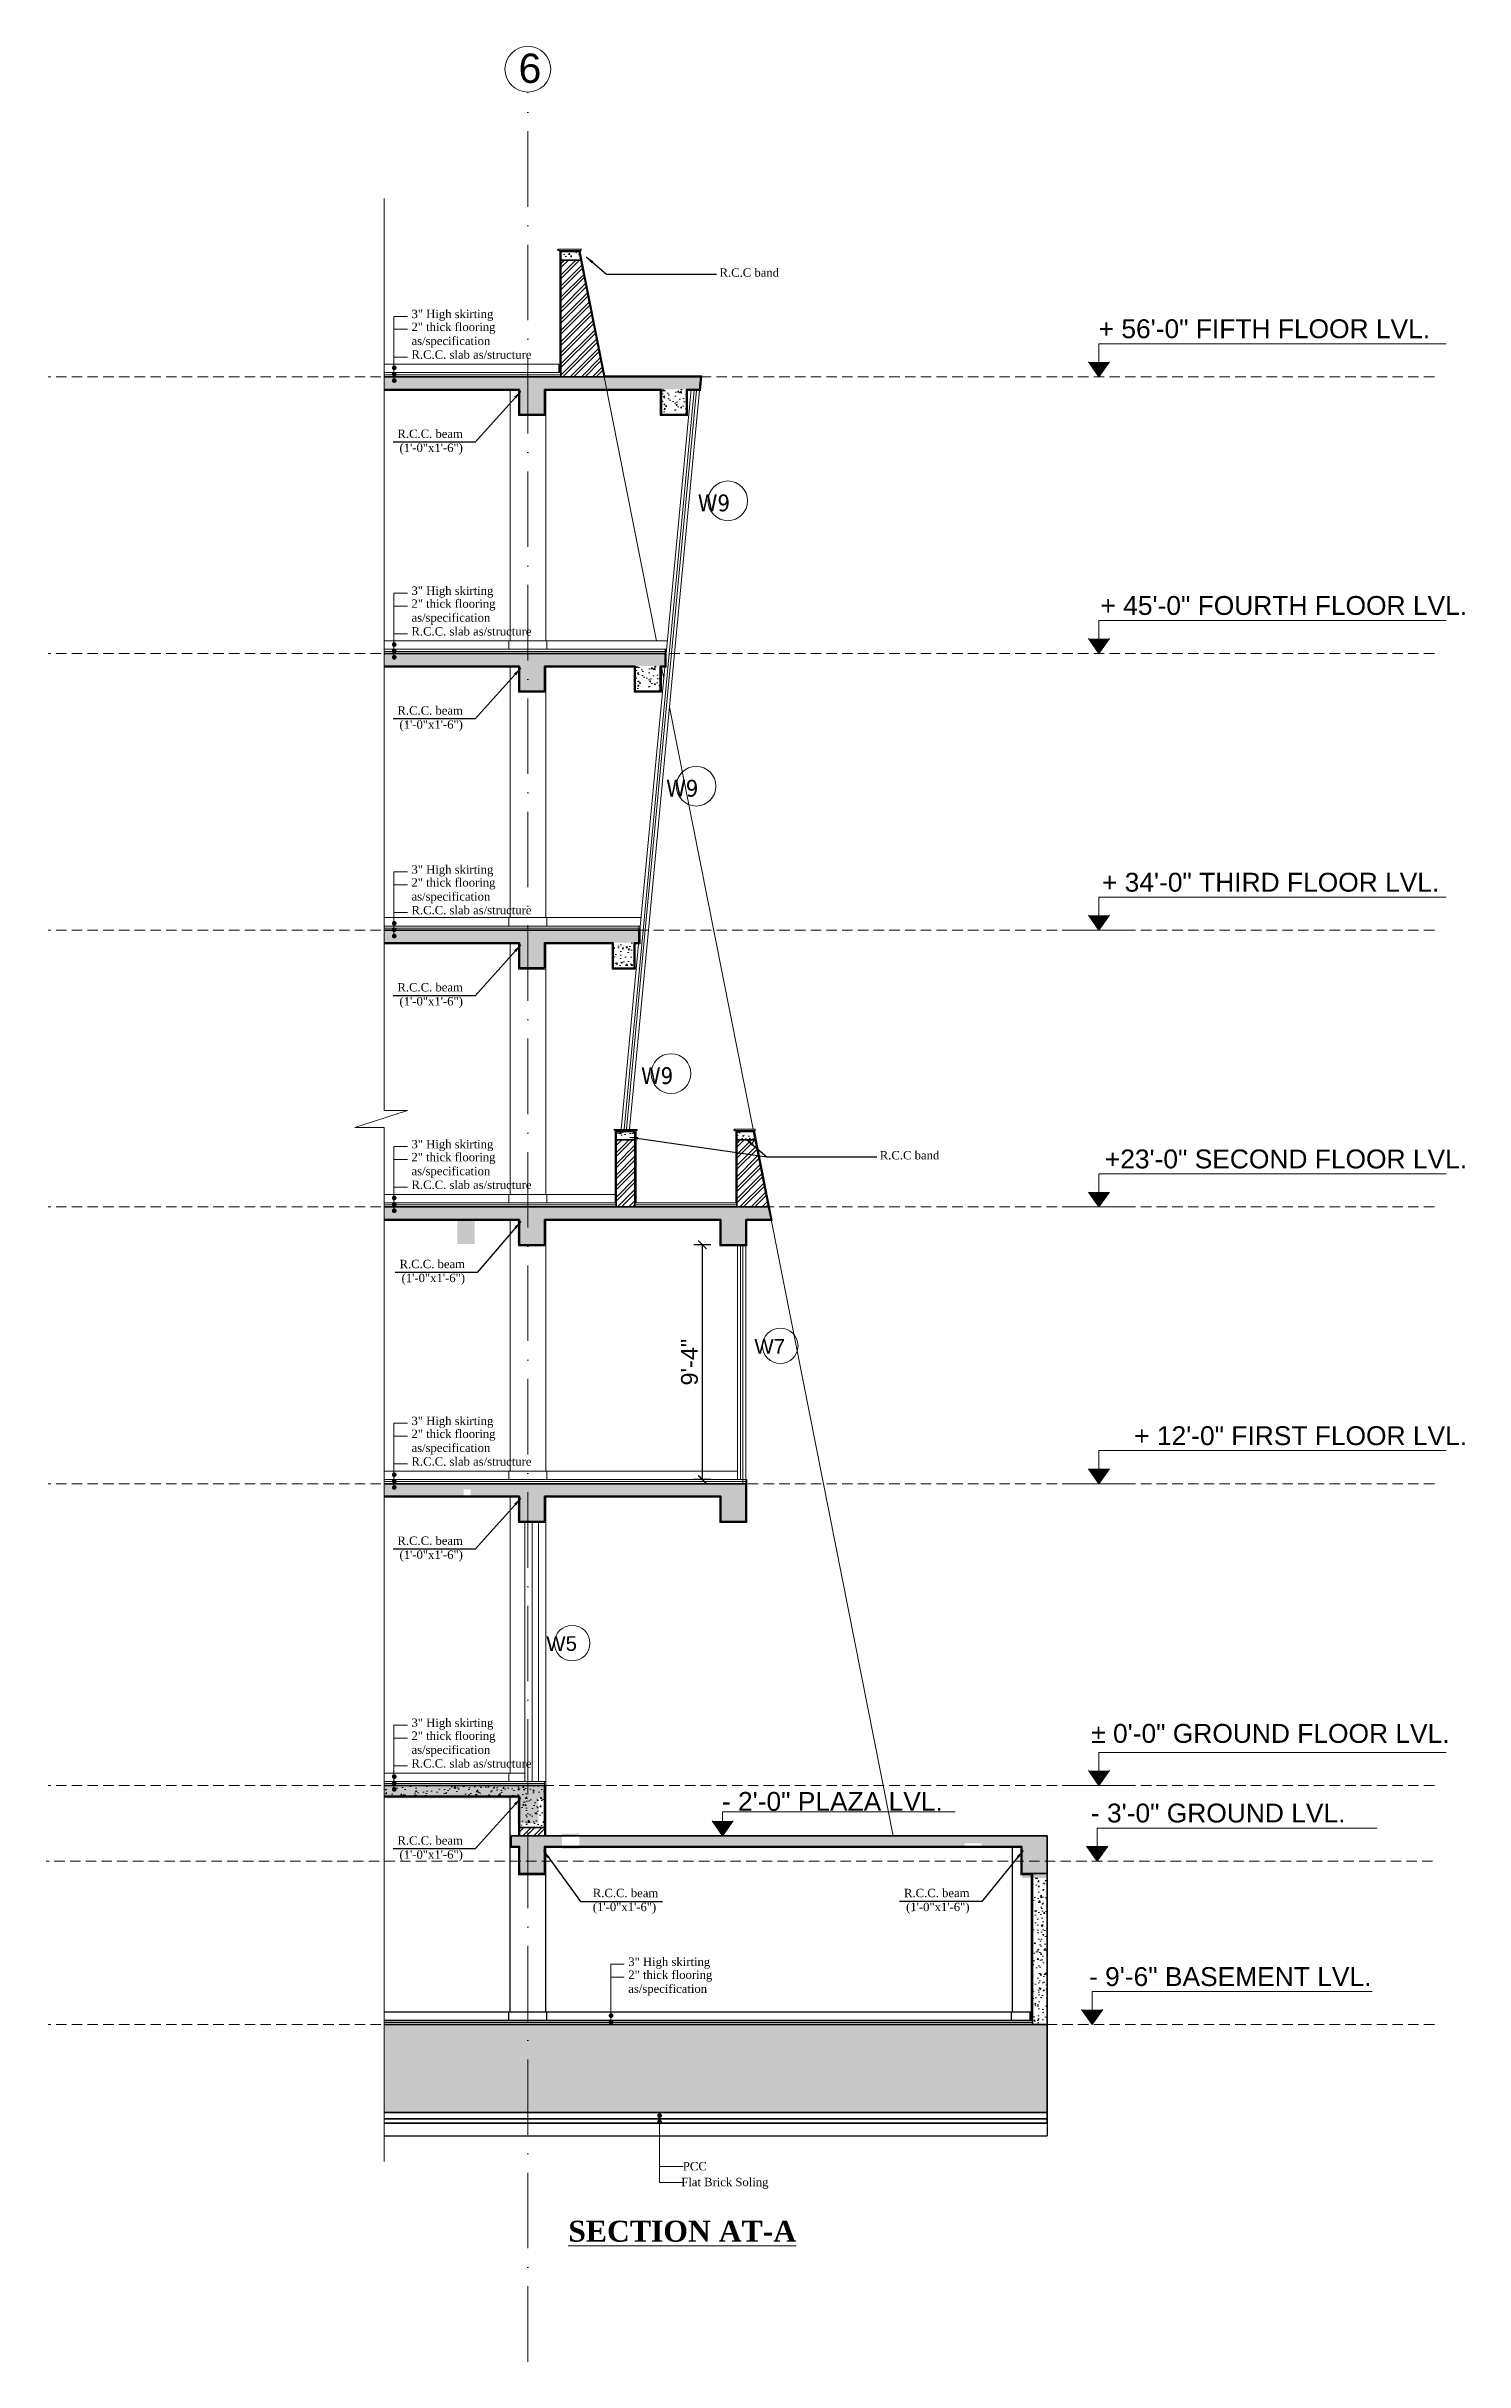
# Model space of a CAD drawing. Header units: inches. Extents: x 10755 to 33653, y -10992 to 10708.
# Drawn here: x 19424 to 20101, y -1280 to -175 of the extents above; entities that cross this region are included whole.
import ezdxf

# ---------------------------------------------------------------- set-up
doc = ezdxf.new("R2010")
doc.units = ezdxf.units.IN
doc.header["$MEASUREMENT"] = 0
doc.linetypes.add('ACAD_ISO10W100', pattern=[18, 12, -3, 0, -3])
doc.linetypes.add('DASHED', pattern=[0.75, 0.5, -0.25])
for name, color, linetype, lineweight in [('arrow', 4, 'Continuous', 9), ('break line', 140, 'Continuous', 13), ('centerline', 9, 'ACAD_ISO10W100', 5), ('col', 1, 'Continuous', 30), ('dimension center - 8', 134, 'Continuous', 13), ('dimension inter - 8', 6, 'Continuous', 13), ('hatch 2', 8, 'Continuous', 13), ('hatch- brick', 21, 'Continuous', 5), ('hatch- rcc', 252, 'Continuous', 5), ('hatch3', 43, 'Continuous', 5), ('Pillar', 11, 'Continuous', 25), ('PLASTER', 50, 'Continuous', 9), ('stair', 3, 'Continuous', 15), ('text-1-4', 6, 'Continuous', 13), ('title text 1', 113, 'Continuous', 25), ('wall', 1, 'Continuous', 35), ('wall- Common', 32, 'Continuous', 30), ('win sec', 161, 'Continuous', 9)]:
    doc.layers.add(name, color=color, linetype=linetype, lineweight=lineweight)
doc.layers.add('T-TEXT', color=230, linetype='Continuous')
doc.layers.get('dimension inter - 8').off()
doc.styles.add('arial', font='arial.ttf')
doc.styles.add('Prajwal', font='stylu.ttf', dxfattribs={"height": 9})
doc.styles.get("Standard").update_dxf_attribs({"font": 'arial.ttf'})
doc.styles.add('suren', font='times.ttf', dxfattribs={"height": 4})
doc.dimstyles.new('1-4(p) arrow', dxfattribs={"dimtxt": 4, "dimasz": 4, "dimexe": 0, "dimexo": 0, "dimgap": 2, "dimtad": 1, "dimdec": 3, "dimzin": 0, "dimdsep": 46, "dimlunit": 4, "dimtxsty": 'arial', "dimblk": 'DOT', "dimcen": 0, "dimclrd": 4, "dimclre": 3, "dimclrt": 6, "dimadec": 0, "dimazin": 0, "dimtfac": 0.5, "dimtdec": 3, "dimtix": 1, "dimtofl": 0, "dimtmove": 0, "dimatfit": 3, "dimfxl": 0, "dimtolj": 1, "dimtzin": 0, "dimlwe": -1, "dimarcsym": 0})
doc.dimstyles.new('S8', dxfattribs={"dimscale": 8, "dimtxt": 1, "dimasz": 0.5, "dimexe": 0.5, "dimexo": 0.5, "dimgap": 0.25, "dimtad": 1, "dimzin": 3, "dimdsep": 46, "dimlunit": 4, "dimtxsty": 'Standard', "dimblk": 'ARCHTICK', "dimcen": 0, "dimclrd": 256, "dimclre": 256, "dimclrt": 6, "dimadec": 0, "dimazin": 0, "dimtfac": 0.5, "dimtix": 1, "dimtmove": 1, "dimatfit": 3, "dimfxl": 0.5, "dimfxlon": 1, "dimfrac": 1, "dimtolj": 1, "dimtzin": 0, "dimarcsym": 1})
pattern_1 = [(50, (-20962.6176, -2693.4076), (7.1726018, -0.62752135), [0.75, -8.25]), (355, (-20962.6176, -2693.4076), (-1.3875133, 7.5219213), [0.6, -6.6]), (100.451444, (-20962.02, -2693.46), (5.7850885, 6.8943999), [0.6374019, -7.0114211]), (46.1842, (-20962.618, -2691.408), (10.6724133, -1.6551928), [1.125, -12.375]), (96.635635, (-20961.728, -2691.546), (9.3466195, 9.741186), [0.9561034, -10.5171376]), (351.184164, (-20962.618, -2691.408), (9.3466195, 9.741186), [0.9, -9.9]), (21, (-20961.6176, -2691.9076), (5.9690705, -4.0261889), [0.75, -8.25]), (326, (-20961.6176, -2691.9076), (2.4331533, 7.2515005), [0.6, -6.6]), (71.451445, (-20961.12, -2692.243), (8.4022238, 3.2253115), [0.6374019, -7.0114211]), (37.5, (-20962.6176, -2693.4076), (0.12159855, 3.32893854), [0, -6.52, 0, -6.7, 0, -6.625]), (7.5, (-20962.6176, -2693.4076), (2.63069537, 3.94411712), [0, -3.82, 0, -6.37, 0, -2.525]), (327.5, (-20964.8476, -2693.4076), (5.33822436, -0.22554872), [0, -2.5, 0, -7.8, 0, -10.35]), (317.5, (-20965.8476, -2693.4076), (5.8318617, 1.0010498), [0, -3.25, 0, -5.18, 0, -7.35])]
pattern_2 = [(50, (-25256.1526, -2693.4076), (7.1726018, -0.62752135), [0.75, -8.25]), (355, (-25256.1526, -2693.4076), (-1.3875133, 7.5219213), [0.6, -6.6]), (100.451444, (-25255.555, -2693.46), (5.7850885, 6.8943999), [0.6374019, -7.0114211]), (46.1842, (-25256.153, -2691.408), (10.6724133, -1.6551928), [1.125, -12.375]), (96.635635, (-25255.263, -2691.546), (9.3466195, 9.741186), [0.9561034, -10.5171376]), (351.184164, (-25256.153, -2691.408), (9.3466195, 9.741186), [0.9, -9.9]), (21, (-25255.1526, -2691.9076), (5.9690705, -4.0261889), [0.75, -8.25]), (326, (-25255.1526, -2691.9076), (2.4331533, 7.2515005), [0.6, -6.6]), (71.451445, (-25254.655, -2692.243), (8.4022238, 3.2253115), [0.6374019, -7.0114211]), (37.5, (-25256.1526, -2693.4076), (0.12159855, 3.32893854), [0, -6.52, 0, -6.7, 0, -6.625]), (7.5, (-25256.1526, -2693.4076), (2.63069537, 3.94411712), [0, -3.82, 0, -6.37, 0, -2.525]), (327.5, (-25258.3826, -2693.4076), (5.33822436, -0.22554872), [0, -2.5, 0, -7.8, 0, -10.35]), (317.5, (-25259.3826, -2693.4076), (5.8318617, 1.0010498), [0, -3.25, 0, -5.18, 0, -7.35])]

msp = doc.modelspace()

# ---------------------------------------------------------------- texts
at = {"layer": 'T-TEXT', "ltscale": 100, "insert": (19649.324, -178.728), "char_height": 14, "width": 12.94397, "attachment_point": 1, "style": 'suren'}
msp.add_mtext('{\\fArial|b0|i0|c0|p34;6}', dxfattribs=at)
at = {"layer": 'text-1-4', "ltscale": 50, "char_height": 4, "width": 113.8795}
for s, insert, attachment_point in [('\\A1;{\\fTimes New Roman|b0|i0|c0|p18;\\H1.0003x; R.C.C band}', (19743.688, -281.183), 1), ('{\\fTimes New Roman|b0|i0|c0|p18;2" thick flooring \\Pas/specification}', (19598.255, -307.089, 0), 1), ('{\\fTimes New Roman|b0|i0|c0|p18;2" thick flooring \\Pas/specification}', (19598.255, -307.089, 0), 1), ('{\\fTimes New Roman|b0|i0|c0|p18;3" High skirting}', (19598.255, -300.914, 0), 1), ('{\\fTimes New Roman|b0|i0|c0|p18;3" High skirting}', (19598.255, -300.914, 0), 1), ('{\\fTimes New Roman|b0|i0|c0|p18;R.C.C. slab as/structure}', (19598.255, -320.296, 0), 1), ('{\\fTimes New Roman|b0|i0|c0|p18;R.C.C. slab as/structure}', (19598.255, -320.296, 0), 1), ('{\\fTimes New Roman|b0|i0|c0|p18;2" thick flooring \\Pas/specification}', (19598.255, -439.089, 0), 1), ('{\\fTimes New Roman|b0|i0|c0|p18;2" thick flooring \\Pas/specification}', (19598.255, -439.089, 0), 1), ('{\\fTimes New Roman|b0|i0|c0|p18;3" High skirting}', (19598.255, -432.914, 0), 1), ('{\\fTimes New Roman|b0|i0|c0|p18;3" High skirting}', (19598.255, -432.914, 0), 1), ('{\\fTimes New Roman|b0|i0|c0|p18;R.C.C. slab as/structure}', (19598.255, -452.296, 0), 1), ('{\\fTimes New Roman|b0|i0|c0|p18;R.C.C. slab as/structure}', (19598.255, -452.296, 0), 1), ('{\\fTimes New Roman|b0|i0|c0|p18;2" thick flooring \\Pas/specification}', (19598.255, -572.089, 0), 1), ('{\\fTimes New Roman|b0|i0|c0|p18;2" thick flooring \\Pas/specification}', (19598.255, -572.089, 0), 1), ('{\\fTimes New Roman|b0|i0|c0|p18;3" High skirting}', (19598.255, -565.914, 0), 1), ('{\\fTimes New Roman|b0|i0|c0|p18;3" High skirting}', (19598.255, -565.914, 0), 1), ('{\\fTimes New Roman|b0|i0|c0|p18;R.C.C. slab as/structure}', (19598.255, -585.296, 0), 1), ('{\\fTimes New Roman|b0|i0|c0|p18;R.C.C. slab as/structure}', (19598.255, -585.296, 0), 1), ('{\\fTimes New Roman|b0|i0|c0|p18;2" thick flooring \\Pas/specification}', (19598.255, -703.089, 0), 1), ('{\\fTimes New Roman|b0|i0|c0|p18;2" thick flooring \\Pas/specification}', (19598.255, -703.089, 0), 1), ('{\\fTimes New Roman|b0|i0|c0|p18;3" High skirting}', (19598.255, -696.914, 0), 1), ('{\\fTimes New Roman|b0|i0|c0|p18;3" High skirting}', (19598.255, -696.914, 0), 1), ('\\A1;{\\fTimes New Roman|b0|i0|c0|p18;\\H1.0003x; R.C.C band}', (19820.134, -702.197), 1), ('{\\fTimes New Roman|b0|i0|c0|p18;R.C.C. slab as/structure}', (19598.255, -716.296, 0), 1), ('{\\fTimes New Roman|b0|i0|c0|p18;R.C.C. slab as/structure}', (19598.255, -716.296, 0), 1), ('{\\fTimes New Roman|b0|i0|c0|p18;2" thick flooring \\Pas/specification}', (19598.255, -835.089, 0), 1), ('{\\fTimes New Roman|b0|i0|c0|p18;2" thick flooring \\Pas/specification}', (19598.255, -835.089, 0), 1), ('{\\fTimes New Roman|b0|i0|c0|p18;3" High skirting}', (19598.255, -828.914, 0), 1), ('{\\fTimes New Roman|b0|i0|c0|p18;3" High skirting}', (19598.255, -828.914, 0), 1), ('{\\fTimes New Roman|b0|i0|c0|p18;R.C.C. slab as/structure}', (19598.255, -848.296, 0), 1), ('{\\fTimes New Roman|b0|i0|c0|p18;R.C.C. slab as/structure}', (19598.255, -848.296, 0), 1), ('{\\fTimes New Roman|b0|i0|c0|p18;2" thick flooring \\Pas/specification}', (19598.255, -979.089, 0), 1), ('{\\fTimes New Roman|b0|i0|c0|p18;2" thick flooring \\Pas/specification}', (19598.255, -979.089, 0), 1), ('{\\fTimes New Roman|b0|i0|c0|p18;3" High skirting}', (19598.255, -972.914, 0), 1), ('{\\fTimes New Roman|b0|i0|c0|p18;3" High skirting}', (19598.255, -972.914, 0), 1), ('{\\fTimes New Roman|b0|i0|c0|p18;R.C.C. slab as/structure}', (19598.255, -992.296, 0), 1), ('{\\fTimes New Roman|b0|i0|c0|p18;R.C.C. slab as/structure}', (19598.255, -992.296, 0), 1), ('{\\fTimes New Roman|b0|i0|c0|p18;2" thick flooring \\Pas/specification}', (19701.673, -1093.089, 0), 1), ('{\\fTimes New Roman|b0|i0|c0|p18;3" High skirting}', (19701.673, -1086.914, 0), 1), ('{\\fTimes New Roman|b0|i0|c0|p18;Flat Brick Soling}', (19768.539, -1191.971), 3), ('{\\fTimes New Roman|b0|i0|c0|p18;PCC}', (19739.122, -1184.421), 3)]:
    msp.add_mtext(s, dxfattribs=dict(at, insert=insert, attachment_point=attachment_point))
at = {"layer": 'text-1-4', "ltscale": 50, "char_height": 4, "width": 33.30159}
for insert, attachment_point, rotation in [((19622.764, -358.054), 3, 0.073657), ((19622.764, -490.054), 3, 0.073657), ((19622.764, -622.054), 3, 0.073657), ((19623.764, -754.054), 3, 0.073657), ((19622.764, -886.054), 3, 0.073657), ((19622.764, -1029.054), 3, 0.073657), ((19684.754, -1054.081), 1, 359.926343), ((19864.433, -1054.081), 3, 0.073657)]:
    msp.add_mtext('{\\fTimes New Roman|b0|i0|c0|p18;R.C.C. beam (1\'-0"x1\'-6")}', dxfattribs=dict(at, insert=insert, attachment_point=attachment_point, rotation=rotation))
at = {"layer": 'text-1-4', "insert": (19781.735, -1212.437), "char_height": 10, "width": 146.27981, "attachment_point": 3, "rotation": 0.000235, "style": 'arial'}
msp.add_mtext('{\\fTimes New Roman|b1|i0|c0|p18;\\LSECTION AT-A}', dxfattribs=at)
at = {"layer": 'title text 1', "char_height": 9, "width": 288.36124, "attachment_point": 3, "style": 'Prajwal'}
for s, insert in [('\\pi-42.13;{\\fArial|b0|i0|c0|p34;+ 56\'-0" FIFTH FLOOR LVL.}', (20084.166, -305.478)), ('\\pi-42.13;{\\fArial|b0|i0|c0|p34;+ 45\'-0" FOURTH FLOOR LVL.}', (20101.811, -437.478)), ('\\pi-42.13;{\\fArial|b0|i0|c0|p34;+ 34\'-0" THIRD FLOOR LVL.}', (20088.54, -569.478)), ('\\pi-42.13;{\\fArial|b0|i0|c0|p34;+23\'-0" SECOND FLOOR LVL.}', (20101.811, -701.478)), ('\\pi-42.13;{\\fArial|b0|i0|c0|p34;+ 12\'-0" FIRST FLOOR LVL.}', (20101.811, -833.478)), ('\\pi-42.13;{\\fArial|b0|i0|c0|p34;%%P 0\'-0" GROUND FLOOR LVL.}', (20093.45, -975.492)), ('\\pi-42.13;{\\fArial|b0|i0|c0|p34;- 2\'-0" PLAZA LVL.}', (19851.71, -1007.921)), ('\\pi-42.13;{\\fArial|b0|i0|c0|p34;- 3\'-0" GROUND LVL.}', (20043.777, -1013.478)), ('\\pi-42.13;{\\fArial|b0|i0|c0|p34;- 9\'-6" BASEMENT LVL.}', (20056.174, -1091.478))]:
    msp.add_mtext(s, dxfattribs=dict(at, insert=insert))
at = {"layer": 'title text 1', "width": 6.48014975013211e-13, "attachment_point": 1, "rotation": 359.956324, "style": 'Prajwal'}
for s, insert, char_height in [('\\pxi-0.8045;{\\fTahoma|b0|i0|c0|p34;W9}', (19741.283, -389.032), 8), ('\\pxi-0.8045;{\\fTahoma|b0|i0|c0|p34;W9}', (19726.181, -525.125), 8), ('\\pxi-0.8045;{\\fTahoma|b0|i0|c0|p34;W9}', (19714.201, -662.222), 8), ('\\pi-5.632;{\\fArial|b0|i0|c0|p34;W7}', (19767.45, -791.817), 7), ('\\pxi-0.80457;{\\fArial|b0|i0|c0|p34;W5}', (19668.169, -933.618), 7)]:
    msp.add_mtext(s, dxfattribs=dict(at, insert=insert, char_height=char_height))

# ---------------------------------------------------------------- blocks, each defined once
blk = doc.blocks.new('_ArchTick')
at = {"color": 0, "const_width": 0.15}
blk.add_lwpolyline([(-0.5, -0.5), (0.5, 0.5)], dxfattribs=at)
blk = doc.blocks.new('*D2582')
at = {"layer": 'Defpoints', "color": 0, "transparency": 16777216}
for p in [(19737, -746.9), (19745.8, -746.9), (19753.8, -858.9)]:
    blk.add_point(p, dxfattribs=at)
at = {"layer": 'dimension center - 8', "lineweight": -2, "transparency": 16777216}
for p, q in [((19741, -746.9), (19733, -746.9)), ((19737, -858.9), (19737, -746.9)), ((19741, -858.9), (19733, -858.9))]:
    blk.add_line(p, q, dxfattribs=at)
at = {"layer": 'dimension center - 8', "lineweight": -2, "transparency": 16777216, "xscale": 4, "yscale": 4, "zscale": 4}
for p, rotation in [((19737, -746.9), 90), ((19737, -858.9), 270)]:
    blk.add_blockref('_ArchTick', p, dxfattribs=dict(at, rotation=rotation))
at = {"layer": 'dimension center - 8', "color": 6, "transparency": 16777216, "insert": (19730.9, -802.9), "char_height": 8, "attachment_point": 5, "rotation": 90}
blk.add_mtext('\\A1;9\'-4"', dxfattribs=at)
blk = doc.blocks.new('_Dot')
at = {"color": 0, "linetype": 'ByBlock', "lineweight": -2}
blk.add_line((-0.5, 0), (-1, 0), dxfattribs=at)
at = {"color": 0, "linetype": 'ByBlock', "const_width": 0.5}
blk.add_lwpolyline([(-0.25, 0, 1), (0.25, 0, 1)], format="xyb", close=True, dxfattribs=at)
blk = doc.blocks.new('1122')
at = {"layer": 'hatch- rcc'}
h = blk.add_hatch(dxfattribs=at)
h.set_pattern_fill('AR-CONC', color=256, style=0)
h.set_pattern_definition([(50, (0, 0), (7.1726018, -0.62752135), [0.75, -8.25]), (355, (0, 0), (-1.3875133, 7.5219213), [0.6, -6.6]), (100.451444, (0.598, -0.052), (5.7850885, 6.8943999), [0.6374019, -7.0114211]), (46.1842, (4e-16, 2), (10.6724133, -1.6551928), [1.125, -12.375]), (96.635635, (0.889, 1.862), (9.3466195, 9.741186), [0.9561034, -10.5171376]), (351.184164, (4e-16, 2), (9.3466195, 9.741186), [0.9, -9.9]), (21, (1, 1.5), (5.9690705, -4.0261889), [0.75, -8.25]), (326, (1, 1.5), (2.4331533, 7.2515005), [0.6, -6.6]), (71.451445, (1.4974, 1.1645), (8.4022238, 3.2253115), [0.6374019, -7.0114211]), (37.5, (0, 0), (0.12159855, 3.32893854), [0, -6.52, 0, -6.7, 0, -6.625]), (7.5, (0, 0), (2.63069537, 3.94411712), [0, -3.82, 0, -6.37, 0, -2.525]), (327.5, (-2.23, 5e-16), (5.33822436, -0.22554872), [0, -2.5, 0, -7.8, 0, -10.35]), (317.5, (-3.23, 7e-16), (5.8318617, 1.0010498), [0, -3.25, 0, -5.18, 0, -7.35])])
h.paths.add_polyline_path([(40679.6, 2222.5), (40669.6, 2222.5), (40669.6, 2210.5), (40679.6, 2210.5)])
at = {"layer": 'PLASTER', "linetype": 'Continuous', "ltscale": 30}
blk.add_lwpolyline([(40680.1, 2222), (40680.1, 2210), (40669.1, 2210), (40669.1, 2222)], dxfattribs=at)
at = {"layer": 'wall', "linetype": 'Continuous', "ltscale": 30}
blk.add_lwpolyline([(40679.6, 2222.5), (40679.6, 2210.5), (40669.6, 2210.5), (40669.6, 2222.5)], dxfattribs=at)

# ---------------------------------------------------------------- dimensions: what is measured, and where the dimension line sits
at = {"layer": 'dimension center - 8'}
dim = msp.add_linear_dim(base=(19736.98, -746.885), p1=(19753.759, -858.885), p2=(19745.759, -746.885), angle=90, dimstyle='S8', dxfattribs=at)
dim.commit()
dim.dimension.update_dxf_attribs({"geometry": '*D2582', "text_midpoint": (19730.896, -802.885)})

# ---------------------------------------------------------------- hatches: boundary and pattern name
at = {"layer": 'hatch 2', "ltscale": 30}
for points in [[(19921.139, -325.762), (19931.217, -325.762), (19926.178, -332.885)], [(19921.139, -457.762), (19931.217, -457.762), (19926.178, -464.885)], [(19921.139, -589.762), (19931.217, -589.762), (19926.178, -596.885)], [(19921.139, -721.762), (19931.217, -721.762), (19926.178, -728.885)], [(19921.139, -853.762), (19931.217, -853.762), (19926.178, -860.885)], [(19921.139, -997.762), (19931.217, -997.762), (19926.178, -1004.885)], [(19741.642, -1021.762), (19751.72, -1021.762), (19746.681, -1028.885)], [(19920.306, -1033.762), (19930.384, -1033.762), (19925.345, -1040.885)], [(19917.915, -1111.762), (19927.994, -1111.762), (19922.955, -1118.885)]]:
    msp.add_hatch(color=256, dxfattribs=at).paths.add_polyline_path(points)
at = {"layer": 'hatch 2', "linetype": 'Continuous', "ltscale": 30}
h = msp.add_hatch(dxfattribs=at)
h.set_pattern_fill('ANSI32', color=256, scale=10, style=0)
h.set_pattern_definition([(45, (-2144.7, -2693.4076), (-2.6516504, 2.6516504), []), (45, (-2142.9323, -2693.4076), (-2.6516504, 2.6516504), [])])
h.paths.add_polyline_path([(19695.853, -728.885), (19698.759, -728.885), (19704.853, -728.885), (19704.853, -696.885), (19695.853, -696.885)])
h.paths.add_polyline_path([(19753.444, -728.885), (19768.57, -728.885), (19762.228, -696.885), (19753.444, -696.885)])
at = {"layer": 'hatch- brick'}
h = msp.add_hatch(dxfattribs=at)
h.set_pattern_fill('ANSI32', color=256, scale=10, style=0)
h.set_pattern_definition([(45, (-25256.1526, -2693.4076), (-2.65165043, 2.65165043), []), (45, (-25254.3848, -2693.4076), (-2.65165043, 2.65165043), [])])
h.paths.add_polyline_path([(19679.051, -277.201), (19669.475, -277.201), (19669.475, -277.701), (19669.475, -332.885), (19690.087, -332.885)])
h = msp.add_hatch(dxfattribs=at)
h.set_pattern_fill('ANSI32', color=256, scale=10, style=0)
h.set_pattern_definition([(45, (-20960.6176, -2693.4076), (-2.65165043, 2.65165043), []), (45, (-20958.8498, -2693.4076), (-2.65165043, 2.65165043), [])])
h.paths.add_polyline_path([(19661.759, -1028.885), (19661.759, -1009.885), (19661.759, -1024.885), (19649.759, -1024.885), (19649.759, -1028.885)])
at = {"layer": 'hatch- rcc'}
h = msp.add_hatch(dxfattribs=at)
h.set_pattern_fill('AR-CONC', color=256, style=0)
h.set_pattern_definition(pattern_2)
h.paths.add_polyline_path([(19678.258, -273.201), (19669.475, -273.201), (19669.475, -277.201), (19679.051, -277.201)])
h = msp.add_hatch(dxfattribs=at)
h.set_pattern_fill('AR-CONC', color=256, style=0)
h.set_pattern_definition(pattern_2)
h.paths.add_polyline_path([(19585.259, -1004.885), (19585.259, -1010.885), (19648.759, -1010.885), (19648.759, -1022.885), (19658.759, -1022.885), (19658.759, -1010.885), (19661.759, -1010.885), (19661.759, -1004.885)])
h.paths.add_polyline_path([(19585.259, -860.885), (19585.259, -866.885), (19649.759, -866.885), (19649.759, -878.885), (19661.759, -878.885), (19661.759, -866.885), (19757.759, -866.885), (19757.759, -860.885)])
h.paths.add_polyline_path([(19585.259, -728.885), (19585.259, -734.885), (19649.759, -734.885), (19649.759, -746.885), (19661.759, -746.885), (19661.759, -734.885), (19769.759, -734.885), (19768.57, -728.885)])
h.paths.add_polyline_path([(19585.259, -596.885), (19585.259, -602.885), (19649.759, -602.885), (19649.759, -614.885), (19661.759, -614.885), (19661.759, -602.885), (19706.673, -602.885), (19706.767, -601.885), (19706.767, -596.885)])
h.paths.add_polyline_path([(19585.259, -464.885), (19585.259, -470.885), (19649.759, -470.885), (19649.759, -482.885), (19661.759, -482.885), (19661.759, -470.885), (19719.173, -470.885), (19719.267, -469.885), (19719.267, -464.885)])
h.paths.add_polyline_path([(19585.259, -332.885), (19585.259, -338.885), (19649.759, -338.885), (19649.759, -350.885), (19661.759, -350.877), (19661.759, -338.877), (19735.691, -338.885), (19736.259, -332.885)])
h.paths.add_polyline_path([(19618.169, -866.885), (19626.412, -866.885), (19626.412, -863.495), (19618.169, -863.495)])
h = msp.add_hatch(dxfattribs=at)
h.set_pattern_fill('AR-CONC', color=256, style=0)
h.set_pattern_definition([(50, (-20950.1176, -2561.4076), (7.1726018, -0.62752135), [0.75, -8.25]), (355, (-20950.1176, -2561.4076), (-1.3875133, 7.5219213), [0.6, -6.6]), (100.451444, (-20949.52, -2561.46), (5.7850885, 6.8943999), [0.6374019, -7.0114211]), (46.1842, (-20950.118, -2559.408), (10.6724133, -1.6551928), [1.125, -12.375]), (96.635635, (-20949.228, -2559.546), (9.3466195, 9.741186), [0.9561034, -10.5171376]), (351.184164, (-20950.118, -2559.408), (9.3466195, 9.741186), [0.9, -9.9]), (21, (-20949.1176, -2559.9076), (5.9690705, -4.0261889), [0.75, -8.25]), (326, (-20949.1176, -2559.9076), (2.4331533, 7.2515005), [0.6, -6.6]), (71.451445, (-20948.62, -2560.243), (8.4022238, 3.2253115), [0.6374019, -7.0114211]), (37.5, (-20950.1176, -2561.4076), (0.12159855, 3.32893854), [0, -6.52, 0, -6.7, 0, -6.625]), (7.5, (-20950.1176, -2561.4076), (2.63069537, 3.94411712), [0, -3.82, 0, -6.37, 0, -2.525]), (327.5, (-20952.3476, -2561.4076), (5.33822436, -0.22554872), [0, -2.5, 0, -7.8, 0, -10.35]), (317.5, (-20953.3476, -2561.4076), (5.8318617, 1.0010498), [0, -3.25, 0, -5.18, 0, -7.35])])
h.paths.add_polyline_path([(19729.438, -338.885), (19717.438, -338.885), (19717.438, -350.885), (19729.438, -350.885)])
h = msp.add_hatch(dxfattribs=at)
h.set_pattern_fill('AR-CONC', color=256, style=0)
h.set_pattern_definition(pattern_1)
h.paths.add_polyline_path([(19716.938, -470.885), (19704.938, -470.885), (19704.938, -482.885), (19716.938, -482.885)])
h = msp.add_hatch(dxfattribs=at)
h.set_pattern_fill('AR-CONC', color=256, style=0)
h.set_pattern_definition(pattern_1)
h.paths.add_polyline_path([(19761.435, -692.885), (19753.444, -692.885), (19753.444, -696.885), (19762.228, -696.885)])
h.paths.add_polyline_path([(19704.853, -692.885), (19695.853, -692.885), (19695.853, -696.885), (19704.853, -696.885)])
h = msp.add_hatch(dxfattribs=at)
h.set_pattern_fill('AR-CONC', color=256, style=0)
h.set_pattern_definition(pattern_1)
h.paths.add_polyline_path([(19757.759, -866.885), (19757.759, -860.885), (19653.759, -860.885), (19653.759, -878.885), (19658.759, -878.885), (19658.759, -866.885), (19745.759, -866.885), (19745.759, -878.885), (19757.759, -878.885)])
edge = h.paths.add_edge_path()
edge.add_line((19653.759, -860.885), (19589.895, -860.885))
edge.add_line((19589.895, -860.885), (19589.895, -862.129))
edge.add_arc((19590.017, -862.678), 0.563, 0, 102.455389, ccw=False)
edge.add_arc((19590.017, -862.678), 0.562, -180, 0, ccw=False)
edge.add_arc((19590.017, -862.678), 0.562, 102.455389, 180, ccw=False)
edge.add_line((19589.895, -862.129), (19589.895, -860.885))
edge.add_line((19589.895, -860.885), (19585.259, -860.885))
edge.add_line((19585.259, -860.885), (19585.259, -866.885))
edge.add_line((19585.259, -866.885), (19648.759, -866.885))
edge.add_line((19648.759, -866.885), (19648.759, -878.885))
edge.add_line((19648.759, -878.885), (19653.759, -878.885))
edge.add_line((19653.759, -878.885), (19653.759, -860.885))
h.paths.add_polyline_path([(19768.57, -728.885), (19653.759, -728.885), (19653.759, -746.885), (19658.759, -746.885), (19658.759, -734.885), (19745.759, -734.885), (19745.759, -746.885), (19757.759, -746.885), (19757.759, -734.885), (19769.759, -734.885)])
edge = h.paths.add_edge_path()
edge.add_line((19653.759, -728.885), (19589.895, -728.885))
edge.add_line((19589.895, -728.885), (19589.895, -730.129))
edge.add_arc((19590.017, -730.678), 0.563, 0, 102.455389, ccw=False)
edge.add_arc((19590.017, -730.678), 0.562, -180, 0, ccw=False)
edge.add_arc((19590.017, -730.678), 0.562, 102.455389, 180, ccw=False)
edge.add_line((19589.895, -730.129), (19589.895, -728.885))
edge.add_line((19589.895, -728.885), (19585.259, -728.885))
edge.add_line((19585.259, -728.885), (19585.259, -734.885))
edge.add_line((19585.259, -734.885), (19648.759, -734.885))
edge.add_line((19648.759, -734.885), (19648.759, -746.885))
edge.add_line((19648.759, -746.885), (19653.759, -746.885))
edge.add_line((19653.759, -746.885), (19653.759, -728.885))
h.paths.add_polyline_path([(19628.314, -746.622), (19628.314, -733.495), (19620.071, -733.495), (19620.071, -746.622)], flags=17)
h.paths.add_polyline_path([(19623.113, -866.885), (19631.356, -866.885), (19631.356, -863.495), (19623.113, -863.495)])
h = msp.add_hatch(dxfattribs=at)
h.set_pattern_fill('AR-CONC', color=256, style=0)
h.set_pattern_definition(pattern_1)
h.paths.add_polyline_path([(19661.759, -1004.885), (19650.759, -1004.885), (19585.259, -1004.885), (19585.259, -1009.885), (19661.759, -1009.885)])
h = msp.add_hatch(dxfattribs=at)
h.set_pattern_fill('AR-CONC', color=256, style=0)
h.set_pattern_definition([(50, (-20960.6176, -2693.4076), (7.1726018, -0.62752135), [0.75, -8.25]), (355, (-20960.6176, -2693.4076), (-1.3875133, 7.5219213), [0.6, -6.6]), (100.451444, (-20960.02, -2693.46), (5.7850885, 6.8943999), [0.6374019, -7.0114211]), (46.1842, (-20960.618, -2691.408), (10.6724133, -1.6551928), [1.125, -12.375]), (96.635635, (-20959.728, -2691.546), (9.3466195, 9.741186), [0.9561034, -10.5171376]), (351.184164, (-20960.618, -2691.408), (9.3466195, 9.741186), [0.9, -9.9]), (21, (-20959.6176, -2691.9076), (5.9690705, -4.0261889), [0.75, -8.25]), (326, (-20959.6176, -2691.9076), (2.4331533, 7.2515005), [0.6, -6.6]), (71.451445, (-20959.12, -2692.243), (8.4022238, 3.2253115), [0.6374019, -7.0114211]), (37.5, (-20960.6176, -2693.4076), (0.12159855, 3.32893854), [0, -6.52, 0, -6.7, 0, -6.625]), (7.5, (-20960.6176, -2693.4076), (2.63069537, 3.94411712), [0, -3.82, 0, -6.37, 0, -2.525]), (327.5, (-20962.8476, -2693.4076), (5.33822436, -0.22554872), [0, -2.5, 0, -7.8, 0, -10.35]), (317.5, (-20963.8476, -2693.4076), (5.8318617, 1.0010498), [0, -3.25, 0, -5.18, 0, -7.35])])
h.paths.add_polyline_path([(19661.759, -1009.885), (19649.759, -1009.885), (19649.759, -1024.885), (19661.759, -1024.885)])
h = msp.add_hatch(dxfattribs=at)
h.set_pattern_fill('AR-CONC', color=256, style=0)
h.set_pattern_definition(pattern_1)
h.paths.add_polyline_path([(19901.428, -1028.885), (19645.759, -1028.885), (19645.759, -1033.885), (19649.759, -1033.885), (19649.759, -1046.885), (19661.759, -1046.885), (19661.759, -1033.885), (19889.428, -1033.885), (19889.428, -1048.885), (19894.428, -1048.885), (19901.428, -1048.885), (19901.428, -1033.885)])
h.paths.add_polyline_path([(19649.759, -1043.504), (19650.354, -1043.504), (19650.354, -1035.261), (19649.759, -1035.261)], flags=17)
h.paths.add_polyline_path([(19678.299, -1034.916), (19678.299, -1027.825), (19670.056, -1027.825), (19670.056, -1034.916)])
h.paths.add_polyline_path([(19862.056, -1033.885), (19870.299, -1033.885), (19870.299, -1032.495), (19862.056, -1032.495)])
h = msp.add_hatch(dxfattribs=at)
h.set_pattern_fill('AR-CONC', color=256, style=0)
h.set_pattern_definition(pattern_1)
h.paths.add_polyline_path([(19894.428, -1118.885), (19901.428, -1118.885), (19901.428, -1048.885), (19894.428, -1048.885)])
h = msp.add_hatch(dxfattribs=at)
h.set_pattern_fill('AR-CONC', color=256, style=0)
h.set_pattern_definition(pattern_1)
h.paths.add_polyline_path([(19585.259, -1118.885), (19585.259, -1160.885), (19901.428, -1160.885), (19901.428, -1118.885)])

# ---------------------------------------------------------------- linework, layer by layer
at = {"layer": 'arrow', "linetype": 'Continuous'}
for p, q in [((19589.895, -334.977, 0), (19589.895, -304.079, 0)), ((19589.895, -304.079, 0), (19596.353, -304.079, 0)), ((19589.895, -334.977, 0), (19589.895, -304.079, 0)), ((19589.895, -304.079, 0), (19596.353, -304.079, 0)), ((19589.895, -310.254, 0), (19596.353, -310.254, 0)), ((19589.895, -310.254, 0), (19596.353, -310.254, 0)), ((19589.895, -323.461, 0), (19596.353, -323.461, 0)), ((19589.895, -323.461, 0), (19596.353, -323.461, 0)), ((19589.895, -466.977, 0), (19589.895, -436.079, 0)), ((19589.895, -436.079, 0), (19596.353, -436.079, 0)), ((19589.895, -466.977, 0), (19589.895, -436.079, 0)), ((19589.895, -436.079, 0), (19596.353, -436.079, 0)), ((19589.895, -442.254, 0), (19596.353, -442.254, 0)), ((19589.895, -442.254, 0), (19596.353, -442.254, 0)), ((19589.895, -455.461, 0), (19596.353, -455.461, 0)), ((19589.895, -455.461, 0), (19596.353, -455.461, 0)), ((19589.895, -599.977, 0), (19589.895, -569.079, 0)), ((19589.895, -569.079, 0), (19596.353, -569.079, 0)), ((19589.895, -599.977, 0), (19589.895, -569.079, 0)), ((19589.895, -569.079, 0), (19596.353, -569.079, 0)), ((19589.895, -575.254, 0), (19596.353, -575.254, 0)), ((19589.895, -575.254, 0), (19596.353, -575.254, 0)), ((19589.895, -588.461, 0), (19596.353, -588.461, 0)), ((19589.895, -588.461, 0), (19596.353, -588.461, 0)), ((19589.895, -730.977, 0), (19589.895, -700.079, 0)), ((19589.895, -700.079, 0), (19596.353, -700.079, 0)), ((19589.895, -730.977, 0), (19589.895, -700.079, 0)), ((19589.895, -700.079, 0), (19596.353, -700.079, 0)), ((19589.895, -706.254, 0), (19596.353, -706.254, 0)), ((19589.895, -706.254, 0), (19596.353, -706.254, 0)), ((19589.895, -719.461, 0), (19596.353, -719.461, 0)), ((19589.895, -719.461, 0), (19596.353, -719.461, 0)), ((19589.895, -862.977, 0), (19589.895, -832.079, 0)), ((19589.895, -832.079, 0), (19596.353, -832.079, 0)), ((19589.895, -862.977, 0), (19589.895, -832.079, 0)), ((19589.895, -832.079, 0), (19596.353, -832.079, 0)), ((19589.895, -838.254, 0), (19596.353, -838.254, 0)), ((19589.895, -838.254, 0), (19596.353, -838.254, 0)), ((19589.895, -851.461, 0), (19596.353, -851.461, 0)), ((19589.895, -851.461, 0), (19596.353, -851.461, 0)), ((19589.895, -1006.977, 0), (19589.895, -976.079, 0)), ((19589.895, -976.079, 0), (19596.353, -976.079, 0)), ((19589.895, -1006.977, 0), (19589.895, -976.079, 0)), ((19589.895, -976.079, 0), (19596.353, -976.079, 0)), ((19589.895, -982.254, 0), (19596.353, -982.254, 0)), ((19589.895, -982.254, 0), (19596.353, -982.254, 0)), ((19589.895, -995.461, 0), (19596.353, -995.461, 0)), ((19589.895, -995.461, 0), (19596.353, -995.461, 0)), ((19693.314, -1117.669, 0), (19693.314, -1090.079, 0)), ((19693.314, -1090.079, 0), (19699.771, -1090.079, 0)), ((19693.314, -1096.254, 0), (19699.771, -1096.254, 0))]:
    msp.add_line(p, q, dxfattribs=at)
at = {"layer": 'break line'}
msp.add_lwpolyline([(19585.259, -1184.225), (19585.259, -690.957), (19571.206, -690.957), (19596.405, -682.923), (19585.259, -682.923), (19585.259, -247.832)], dxfattribs=at)
at = {"layer": 'centerline', "ltscale": 3}
msp.add_line((19653.759, -1279.682), (19653.759, -197.078), dxfattribs=at)
at = {"layer": 'centerline', "linetype": 'Continuous'}
msp.add_circle((19653.759, -186.166), 10.912, dxfattribs=at)
at = {"layer": 'col'}
for p, q in [((19679.17, -272.016, 0), (19668.007, -272.204, 0)), ((19668.007, -272.701, 0), (19668.007, -272.204, 0)), ((19668.007, -272.701, 0), (19668.007, -272.204, 0)), ((19668.007, -272.701, 0), (19668.007, -272.213, 0)), ((19668.007, -272.701, 0), (19668.132, -272.701, 0)), ((19668.007, -272.701, 0), (19668.132, -272.701, 0)), ((19668.007, -272.701, 0), (19668.007, -272.701, 0)), ((19668.007, -272.701, 0), (19668.132, -272.701, 0)), ((19668.007, -272.701, 0), (19668.007, -272.701, 0)), ((19668.007, -272.701, 0), (19668.132, -272.701, 0)), ((19668.007, -272.701, 0), (19668.007, -272.701, 0)), ((19668.634, -272.701, 0), (19668.758, -272.701, 0)), ((19668.758, -272.701, 0), (19679.168, -272.701, 0)), ((19679.168, -272.701, 0), (19679.17, -272.016, 0)), ((19695.016, -691.7, 0), (19705.934, -691.888, 0)), ((19695.018, -692.385, 0), (19695.016, -691.7, 0)), ((19705.183, -692.386, 0), (19695.018, -692.385, 0)), ((19705.308, -692.386, 0), (19705.183, -692.386, 0)), ((19705.934, -692.386, 0), (19705.809, -692.386, 0)), ((19705.934, -692.386, 0), (19705.809, -692.386, 0)), ((19705.934, -692.386, 0), (19705.809, -692.386, 0)), ((19705.934, -692.386, 0), (19705.809, -692.386, 0)), ((19705.934, -692.386, 0), (19705.934, -691.888, 0)), ((19705.934, -692.386, 0), (19705.934, -691.888, 0)), ((19705.934, -692.386, 0), (19705.934, -691.897, 0)), ((19705.934, -692.386, 0), (19705.934, -692.386, 0)), ((19705.934, -692.386, 0), (19705.934, -692.386, 0)), ((19705.934, -692.386, 0), (19705.934, -692.386, 0)), ((19762.127, -691.7, 0), (19752.193, -691.888, 0)), ((19752.193, -692.386, 0), (19752.193, -691.888, 0)), ((19752.193, -692.386, 0), (19752.193, -691.888, 0)), ((19752.193, -692.386, 0), (19752.193, -691.897, 0)), ((19752.193, -692.386, 0), (19752.193, -692.386, 0)), ((19752.193, -692.386, 0), (19752.318, -692.386, 0)), ((19752.193, -692.386, 0), (19752.318, -692.386, 0)), ((19752.193, -692.386, 0), (19752.193, -692.386, 0)), ((19752.193, -692.386, 0), (19752.318, -692.386, 0)), ((19752.193, -692.386, 0), (19752.318, -692.386, 0)), ((19752.193, -692.386, 0), (19752.193, -692.386, 0)), ((19752.82, -692.386, 0), (19752.944, -692.386, 0)), ((19752.944, -692.386, 0), (19762.126, -692.385, 0)), ((19762.126, -692.385, 0), (19762.127, -691.7, 0))]:
    msp.add_line(p, q, dxfattribs=at)
for centre, start, end in [((19668.383, -272.702, 0), 0.196316, 179.80581), ((19668.383, -272.702, 0), 0.196316, 179.80581), ((19705.558, -692.386, 0), 0.19419, 179.803684), ((19705.558, -692.386, 0), 0.19419, 179.803684), ((19752.569, -692.386, 0), 0.196316, 179.80581), ((19752.569, -692.386, 0), 0.196316, 179.80581)]:
    msp.add_arc(centre, 0.251, start, end, dxfattribs=at)
at = {"layer": 'Defpoints'}
msp.add_line((19901.428, -1165.885), (19901.428, -1171.885), dxfattribs=at)
at = {"layer": 'Defpoints', "linetype": 'Continuous', "ltscale": 30}
msp.add_line((19585.259, -1171.885), (19901.428, -1171.885), dxfattribs=at)
at = {"layer": 'hatch 2', "ltscale": 30}
for p, q in [((19926.178, -317.124), (20091.876, -317.124)), ((19926.178, -332.885), (19926.178, -317.124)), ((19926.178, -332.885), (19921.139, -325.762)), ((19926.178, -332.885), (19931.217, -325.762)), ((19926.178, -449.124), (20091.876, -449.124)), ((19926.178, -464.885), (19926.178, -449.124)), ((19926.178, -464.885), (19921.139, -457.762)), ((19926.178, -464.885), (19931.217, -457.762)), ((19926.178, -581.124), (20091.876, -581.124)), ((19926.178, -596.885), (19926.178, -581.124)), ((19926.178, -596.885), (19921.139, -589.762)), ((19926.178, -596.885), (19931.217, -589.762)), ((19913.861, -596.885), (19938.496, -596.885)), ((19913.891, -596.885), (19938.526, -596.885)), ((19926.178, -713.124), (20091.876, -713.124)), ((19926.178, -728.885), (19926.178, -713.124)), ((19913.861, -728.885), (19938.496, -728.885)), ((19913.891, -728.885), (19938.526, -728.885)), ((19926.178, -728.885), (19921.139, -721.762)), ((19926.178, -728.885), (19931.217, -721.762)), ((19926.178, -860.885), (19926.178, -845.124)), ((19926.178, -845.124), (20091.876, -845.124)), ((19913.861, -860.885), (19938.496, -860.885)), ((19913.891, -860.885), (19938.526, -860.885)), ((19926.178, -860.885), (19921.139, -853.762)), ((19926.178, -860.885), (19931.217, -853.762)), ((19926.178, -1004.885), (19926.178, -989.124)), ((19926.178, -989.124), (20091.876, -989.124)), ((19913.861, -1004.885), (19938.496, -1004.885)), ((19926.178, -1004.885), (19921.139, -997.762)), ((19926.178, -1004.885), (19931.217, -997.762)), ((19746.681, -1028.885), (19741.642, -1021.762)), ((19746.681, -1028.885), (19746.681, -1017.432)), ((19746.681, -1017.432), (19857.623, -1017.432)), ((19746.681, -1028.885), (19751.72, -1021.762)), ((19925.345, -1040.885), (19925.345, -1025.124)), ((19925.345, -1025.124), (20058.889, -1025.124)), ((19925.345, -1040.885), (19920.306, -1033.762)), ((19925.345, -1040.885), (19930.384, -1033.762)), ((19922.955, -1118.885), (19922.955, -1103.124)), ((19922.955, -1103.124), (20056.499, -1103.124)), ((19922.955, -1118.885), (19917.915, -1111.762)), ((19922.955, -1118.885), (19927.994, -1111.762))]:
    msp.add_line(p, q, dxfattribs=at)
for centre, radius in [((19749.141, -392.065), 9.47), ((19734.038, -528.159), 9.47), ((19722.058, -665.256), 9.47), ((19774.167, -795.126), 8.47), ((19674.886, -936.927), 8.47)]:
    msp.add_circle(centre, radius, dxfattribs=at)
at = {"layer": 'hatch3', "linetype": 'DASHED', "lineweight": 0, "ltscale": 10}
for p, q in [((20086.188, -332.885), (19424.875, -332.885)), ((20086.188, -464.885), (19424.875, -464.885)), ((20086.188, -596.885), (19424.875, -596.885)), ((20086.188, -728.885), (19424.875, -728.885)), ((20086.188, -860.885), (19424.875, -860.885)), ((20086.188, -1004.885), (19424.875, -1004.885)), ((20085.354, -1040.885), (19424.042, -1040.885)), ((20086.188, -1118.885), (19424.875, -1118.885))]:
    msp.add_line(p, q, dxfattribs=at)
at = {"layer": 'Pillar', "linetype": 'Continuous', "ltscale": 30}
for p, q in [((19645.259, -1112.885), (19645.259, -1010.385)), ((19645.259, -1028.885), (19645.259, -1010.385)), ((19662.259, -1112.885), (19662.259, -1034.385)), ((19884.928, -1112.885), (19884.928, -1033.885)), ((19893.928, -1112.885), (19585.259, -1112.885)), ((19644.759, -1116.885), (19644.759, -1112.885)), ((19662.759, -1116.885), (19662.759, -1112.885)), ((19884.428, -1116.885), (19884.428, -1112.885)), ((19893.428, -1116.885), (19893.428, -1112.885)), ((19894.428, -1116.885), (19585.259, -1116.885)), ((19894.428, -1117.885), (19585.259, -1117.885))]:
    msp.add_line(p, q, dxfattribs=at)
at = {"layer": 'PLASTER', "linetype": 'Continuous', "ltscale": 30}
for p, q in [((19668.975, -272.701), (19668.975, -330.885)), ((19690.498, -332.385), (19678.749, -273.104)), ((19668.475, -326.885), (19585.259, -326.885)), ((19585.259, -330.885), (19669.475, -330.885)), ((19585.259, -331.885), (19669.475, -331.885)), ((19645.259, -458.885), (19645.259, -339.385)), ((19662.259, -458.885), (19662.259, -339.385)), ((19662.259, -339.385), (19693.011, -339.385)), ((19715.059, -458.885), (19690.087, -332.885)), ((19690.498, -332.385), (19736.808, -332.385)), ((19720.309, -458.885), (19585.259, -458.885)), ((19585.259, -462.885), (19719.767, -462.885)), ((19644.759, -462.885), (19644.759, -458.885)), ((19662.759, -462.885), (19662.759, -458.885)), ((19719.267, -464.885), (19719.267, -462.885)), ((19585.259, -463.885), (19719.267, -463.885)), ((19645.259, -590.885), (19645.259, -471.385)), ((19662.259, -590.885), (19662.259, -471.385)), ((19718.612, -476.812), (19717.536, -471.385)), ((19761.203, -691.718), (19721.33, -490.53)), ((19707.809, -590.885), (19585.259, -590.885)), ((19707.267, -594.885), (19585.259, -594.885)), ((19707.267, -594.885), (19585.259, -594.885)), ((19706.767, -595.885), (19585.259, -595.885)), ((19706.767, -595.885), (19585.259, -595.885)), ((19644.759, -594.885), (19644.759, -590.885)), ((19662.759, -594.885), (19662.759, -590.885)), ((19706.767, -596.885), (19706.767, -594.885)), ((19645.259, -722.885), (19645.259, -603.385)), ((19662.259, -722.885), (19662.259, -603.385)), ((19695.353, -726.885), (19695.353, -692.385)), ((19705.353, -726.885), (19705.353, -692.242)), ((19752.944, -692.386), (19752.944, -726.885)), ((19695.309, -722.885), (19585.259, -722.885)), ((19695.853, -726.885), (19585.259, -726.885)), ((19695.853, -727.885), (19585.259, -727.885)), ((19644.759, -726.885), (19644.759, -722.885)), ((19662.759, -726.885), (19662.759, -722.885)), ((19645.259, -854.885), (19645.259, -735.385)), ((19662.259, -854.885), (19662.259, -735.385)), ((19828.026, -1028.885), (19769.759, -734.885)), ((19753.759, -854.885), (19585.259, -854.885)), ((19707.267, -858.885), (19585.259, -858.885)), ((19758.259, -858.885), (19585.259, -858.885)), ((19707.267, -859.885), (19585.259, -859.885)), ((19757.759, -859.885), (19585.259, -859.885)), ((19644.759, -858.885), (19644.759, -854.885)), ((19662.759, -858.885), (19662.759, -854.885)), ((19757.759, -860.885), (19757.759, -858.885)), ((19645.259, -867.385), (19645.259, -998.885)), ((19662.259, -1002.885), (19662.259, -867.385)), ((19652.259, -1002.885), (19652.259, -878.885)), ((19652.259, -998.885), (19585.259, -998.885)), ((19662.259, -1002.885), (19585.259, -1002.885)), ((19661.759, -1003.885), (19585.259, -1003.885)), ((19644.759, -998.885), (19644.759, -1002.885)), ((19661.759, -1004.885), (19661.759, -1002.885)), ((19662.259, -1028.885), (19662.259, -1002.885)), ((19649.259, -1025.385), (19649.259, -1028.885)), ((19645.259, -1034.385), (19645.259, -1028.885)), ((19645.259, -1028.885), (19645.759, -1028.885)), ((19893.928, -1116.885), (19893.928, -1047.385))]:
    msp.add_line(p, q, dxfattribs=at)
for points in [[(19668.475, -326.885), (19668.975, -326.885), (19668.975, -330.885), (19668.475, -330.885), (19668.475, -326.885)], [(19585.259, -339.385), (19649.259, -339.385), (19649.259, -351.385), (19662.259, -351.385), (19662.259, -339.385), (19716.938, -339.385)], [(19729.938, -339.385), (19729.938, -351.385), (19716.938, -351.385), (19716.938, -339.385)], [(19729.938, -339.385), (19736.146, -339.385), (19736.808, -332.385)], [(19717.438, -471.385), (19719.767, -471.385), (19719.767, -462.885)], [(19585.259, -471.385), (19649.259, -471.385), (19649.259, -483.385), (19662.259, -483.385), (19662.259, -471.385), (19704.438, -471.385)], [(19717.438, -471.385), (19717.438, -483.385), (19704.438, -483.385), (19704.438, -471.385)], [(19704.938, -603.385), (19707.267, -603.385), (19707.267, -594.885)], [(19585.259, -603.385), (19649.259, -603.385), (19649.259, -615.385), (19662.259, -615.385), (19662.259, -603.385), (19693.938, -603.385)], [(19585.259, -735.385), (19649.259, -735.385), (19649.259, -747.385), (19662.259, -747.385), (19662.259, -735.385), (19745.259, -735.385), (19745.259, -747.385), (19758.259, -747.385), (19758.259, -735.385), (19770.368, -735.385), (19761.846, -692.385)], [(19753.444, -728.885), (19753.444, -726.885)], [(19758.259, -867.385), (19758.259, -867.385), (19758.259, -858.885)], [(19585.259, -867.385), (19649.259, -867.385), (19649.259, -879.385), (19662.259, -879.385), (19662.259, -867.385), (19745.259, -867.385), (19745.259, -879.385), (19758.259, -879.385), (19758.259, -866.885)], [(19649.259, -1025.385), (19649.259, -1010.385), (19585.259, -1010.385)], [(19893.928, -1047.385), (19888.928, -1047.385), (19888.928, -1034.385), (19662.259, -1034.385), (19662.259, -1047.385), (19649.259, -1047.385), (19649.259, -1034.385), (19645.259, -1034.385)]]:
    msp.add_lwpolyline(points, dxfattribs=at)
at = {"layer": 'stair', "ltscale": 5}
for p, q in [((19753.444, -726.885), (19704.853, -726.885)), ((19753.444, -727.885), (19704.853, -727.885))]:
    msp.add_line(p, q, dxfattribs=at)
at = {"layer": 'text-1-4', "ltscale": 50}
for p, q in [((19716.59, -1162.127), (19716.59, -1194.184)), ((19716.59, -1186.634), (19727.793, -1186.634)), ((19716.59, -1194.184), (19727.793, -1194.184))]:
    msp.add_line(p, q, dxfattribs=at)
at = {"layer": 'text-1-4', "ltscale": 50, "const_width": 1.125, "elevation": 0}
for points in [[(19590.579, -328.598, -1), (19589.454, -328.598, -1)], [(19590.579, -328.598, -1), (19589.454, -328.598, -1)], [(19590.579, -331.669, -1), (19589.454, -331.669, -1)], [(19590.579, -331.669, -1), (19589.454, -331.669, -1)], [(19590.579, -334.678, -1), (19589.454, -334.678, -1)], [(19590.579, -334.678, -1), (19589.454, -334.678, -1)], [(19590.579, -460.598, -1), (19589.454, -460.598, -1)], [(19590.579, -460.598, -1), (19589.454, -460.598, -1)], [(19590.579, -463.669, -1), (19589.454, -463.669, -1)], [(19590.579, -463.669, -1), (19589.454, -463.669, -1)], [(19590.579, -466.678, -1), (19589.454, -466.678, -1)], [(19590.579, -466.678, -1), (19589.454, -466.678, -1)], [(19590.579, -593.598, -1), (19589.454, -593.598, -1)], [(19590.579, -593.598, -1), (19589.454, -593.598, -1)], [(19590.579, -596.669, -1), (19589.454, -596.669, -1)], [(19590.579, -596.669, -1), (19589.454, -596.669, -1)], [(19590.579, -599.678, -1), (19589.454, -599.678, -1)], [(19590.579, -599.678, -1), (19589.454, -599.678, -1)], [(19590.579, -724.598, -1), (19589.454, -724.598, -1)], [(19590.579, -724.598, -1), (19589.454, -724.598, -1)], [(19590.579, -727.669, -1), (19589.454, -727.669, -1)], [(19590.579, -727.669, -1), (19589.454, -727.669, -1)], [(19590.579, -730.678, -1), (19589.454, -730.678, -1)], [(19590.579, -730.678, -1), (19589.454, -730.678, -1)], [(19590.579, -856.598, -1), (19589.454, -856.598, -1)], [(19590.579, -856.598, -1), (19589.454, -856.598, -1)], [(19590.579, -859.669, -1), (19589.454, -859.669, -1)], [(19590.579, -859.669, -1), (19589.454, -859.669, -1)], [(19590.579, -862.678, -1), (19589.454, -862.678, -1)], [(19590.579, -862.678, -1), (19589.454, -862.678, -1)], [(19590.579, -1000.598, -1), (19589.454, -1000.598, -1)], [(19590.579, -1000.598, -1), (19589.454, -1000.598, -1)], [(19590.579, -1003.669, -1), (19589.454, -1003.669, -1)], [(19590.579, -1003.669, -1), (19589.454, -1003.669, -1)], [(19590.579, -1006.678, -1), (19589.454, -1006.678, -1)], [(19590.579, -1006.678, -1), (19589.454, -1006.678, -1)], [(19693.998, -1114.598, -1), (19692.873, -1114.598, -1)], [(19693.998, -1117.669, -1), (19692.873, -1117.669, -1)]]:
    msp.add_lwpolyline(points, format="xyb", close=True, dxfattribs=at)
at = {"layer": 'text-1-4', "ltscale": 50, "const_width": 1.125}
for points in [[(19716.028, -1162.302, 1), (19717.153, -1162.302, 1)], [(19716.028, -1165.341, 1), (19717.153, -1165.341, 1)]]:
    msp.add_lwpolyline(points, format="xyb", close=True, dxfattribs=at)
at = {"layer": 'wall', "linetype": 'Continuous', "ltscale": 30}
for p, q in [((19669.475, -273.201), (19669.475, -277.701)), ((19678.258, -273.201), (19669.475, -273.201)), ((19690.087, -332.885), (19678.258, -273.201)), ((19679.051, -277.201), (19669.475, -277.201)), ((19669.475, -277.701), (19669.475, -332.885)), ((19585.259, -332.885), (19736.259, -332.885)), ((19585.259, -338.885), (19649.759, -338.885)), ((19649.759, -350.885), (19649.759, -338.885)), ((19661.759, -338.885), (19717.438, -338.885)), ((19661.759, -338.885), (19661.759, -350.885)), ((19729.438, -338.885), (19735.691, -338.885)), ((19735.691, -338.885), (19736.259, -332.885)), ((19661.759, -350.885), (19649.759, -350.885)), ((19649.759, -482.885), (19649.759, -470.885)), ((19661.759, -470.885), (19661.759, -482.885)), ((19661.759, -482.885), (19649.759, -482.885)), ((19649.759, -614.885), (19649.759, -602.885)), ((19661.759, -602.885), (19661.759, -614.885)), ((19661.759, -614.885), (19649.759, -614.885)), ((19704.853, -692.885), (19695.853, -692.885)), ((19695.853, -728.885), (19695.853, -692.885)), ((19704.853, -728.885), (19704.853, -692.885)), ((19761.435, -692.885), (19753.444, -692.885)), ((19753.444, -692.885), (19753.444, -728.885)), ((19761.435, -692.885), (19753.444, -692.885)), ((19761.435, -692.885), (19753.444, -692.885)), ((19768.57, -728.885), (19761.435, -692.885)), ((19704.853, -696.885), (19695.853, -696.885)), ((19762.228, -696.885), (19753.444, -696.885)), ((19585.259, -728.885), (19768.57, -728.885)), ((19769.759, -734.885), (19768.57, -728.885)), ((19649.759, -746.885), (19649.759, -734.885)), ((19661.759, -734.885), (19661.759, -746.885)), ((19745.759, -734.885), (19661.759, -734.885)), ((19769.759, -734.885), (19757.759, -734.885)), ((19661.759, -746.885), (19649.759, -746.885)), ((19649.759, -878.885), (19649.759, -866.885)), ((19661.759, -866.885), (19661.759, -878.885)), ((19661.759, -878.885), (19649.759, -878.885)), ((19661.759, -1004.885), (19585.259, -1004.885)), ((19661.759, -1009.885), (19661.759, -1004.885)), ((19649.759, -1009.885), (19585.259, -1009.885)), ((19661.759, -1009.885), (19661.759, -1009.885)), ((19645.759, -1033.885), (19645.759, -1028.885)), ((19901.428, -1028.885), (19645.759, -1028.885)), ((19901.428, -1118.885), (19901.428, -1028.885)), ((19894.428, -1118.885), (19894.428, -1046.885)), ((19901.428, -1118.885), (19585.259, -1118.885)), ((19901.428, -1165.885), (19901.428, -1118.885)), ((19585.259, -1160.885), (19901.428, -1160.885)), ((19585.259, -1163.885), (19901.428, -1163.885)), ((19585.259, -1165.885), (19901.428, -1165.885))]:
    msp.add_line(p, q, dxfattribs=at)
for points in [[(19729.438, -338.885), (19729.438, -350.885), (19717.438, -350.885), (19717.438, -338.885)], [(19585.259, -464.885), (19719.267, -464.885), (19719.267, -470.885), (19716.938, -470.885)], [(19649.759, -470.885), (19585.259, -470.885)], [(19704.938, -470.885), (19661.759, -470.885)], [(19716.938, -470.885), (19716.938, -482.885), (19704.938, -482.885), (19704.938, -470.885)], [(19585.259, -596.885), (19706.767, -596.885), (19706.767, -602.885), (19704.438, -602.885)], [(19649.759, -602.885), (19585.259, -602.885)], [(19694.438, -602.885), (19661.759, -602.885)], [(19649.759, -734.885), (19585.259, -734.885)], [(19757.759, -734.885), (19757.759, -746.885), (19745.759, -746.885), (19745.759, -734.885)], [(19585.259, -860.885), (19757.759, -860.885), (19757.759, -866.885)], [(19649.759, -866.885), (19585.259, -866.885)], [(19745.759, -866.885), (19661.759, -866.885)], [(19757.759, -866.885), (19757.759, -878.885), (19745.759, -878.885), (19745.759, -866.885)], [(19661.759, -1009.885), (19661.759, -1024.885), (19649.759, -1024.885), (19649.759, -1009.885)], [(19889.428, -1033.885), (19661.759, -1033.885), (19661.759, -1046.885), (19649.759, -1046.885), (19649.759, -1033.885), (19645.759, -1033.885)], [(19901.428, -1033.885), (19901.428, -1033.885), (19901.428, -1046.885), (19889.428, -1046.885), (19889.428, -1033.885)]]:
    msp.add_lwpolyline(points, dxfattribs=at)
at = {"layer": 'wall- Common'}
for p, q in [((19661.759, -1009.885), (19661.759, -1028.885)), ((19649.759, -1024.885), (19649.759, -1028.885))]:
    msp.add_line(p, q, dxfattribs=at)
at = {"layer": 'win sec'}
for p, q in [((19719.741, -464.885), (19731.673, -338.885)), ((19721.234, -465.027), (19733.132, -339.385)), ((19722.266, -464.744), (19734.137, -339.385)), ((19723.759, -464.885), (19735.643, -339.385)), ((19707.241, -596.885), (19719.741, -464.885)), ((19708.734, -597.027), (19721.234, -465.027)), ((19709.766, -596.744), (19722.266, -464.744)), ((19711.259, -596.885), (19723.759, -464.885)), ((19698.257, -691.756), (19707.241, -596.885)), ((19699.761, -691.782), (19708.734, -597.027)), ((19700.764, -691.799), (19709.766, -596.744)), ((19702.268, -691.825), (19711.259, -596.885)), ((19757.759, -860.885), (19757.759, -734.885)), ((19753.759, -858.885), (19753.759, -746.885)), ((19755.259, -858.885), (19755.259, -746.885)), ((19756.259, -860.885), (19756.259, -746.885)), ((19655.759, -1002.885), (19655.759, -878.885)), ((19658.759, -1002.885), (19658.759, -878.885))]:
    msp.add_line(p, q, dxfattribs=at)

# ---------------------------------------------------------------- block references
at = {"layer": 'dimension inter - 8'}
msp.add_blockref('1122', (-20975.118, -2825.408), dxfattribs=at)

msp.set_redraw_order([(e.dxf.handle, doc.entitydb.next_handle()) for e in msp.query("TEXT MTEXT ATTDEF DIMENSION ARC_DIMENSION")])  # texts and dimensions are drawn at this point

# ---------------------------------------------------------------- leaders
at = {"layer": 'arrow'}
for points in [[(19681.559, -275.647), (19691.243, -283.955), (19743.749, -283.955)], [(19650.346, -339.873), (19628.623, -364.12), (19589.453, -364.12)], [(19650.346, -471.873), (19628.623, -496.12), (19589.453, -496.12)], [(19650.346, -603.873), (19628.623, -628.12), (19589.453, -628.12)], [(19702.398, -695.522), (19767.689, -704.969), (19820.195, -704.969)], [(19758.006, -696.661), (19767.689, -704.969), (19820.195, -704.969)], [(19650.346, -735.873), (19629.623, -760.12), (19590.453, -760.12)], [(19650.346, -867.873), (19628.623, -892.12), (19589.453, -892.12)], [(19650.346, -1010.873), (19628.623, -1035.12), (19589.453, -1035.12)], [(19661.172, -1035.9), (19678.894, -1060.147), (19718.065, -1060.147)], [(19890.015, -1035.9), (19870.292, -1060.147), (19831.121, -1060.147)]]:
    msp.add_leader(points, dimstyle='1-4(p) arrow', override={"dimtad": 0}, dxfattribs=at)

doc.saveas('drawing.dxf')
